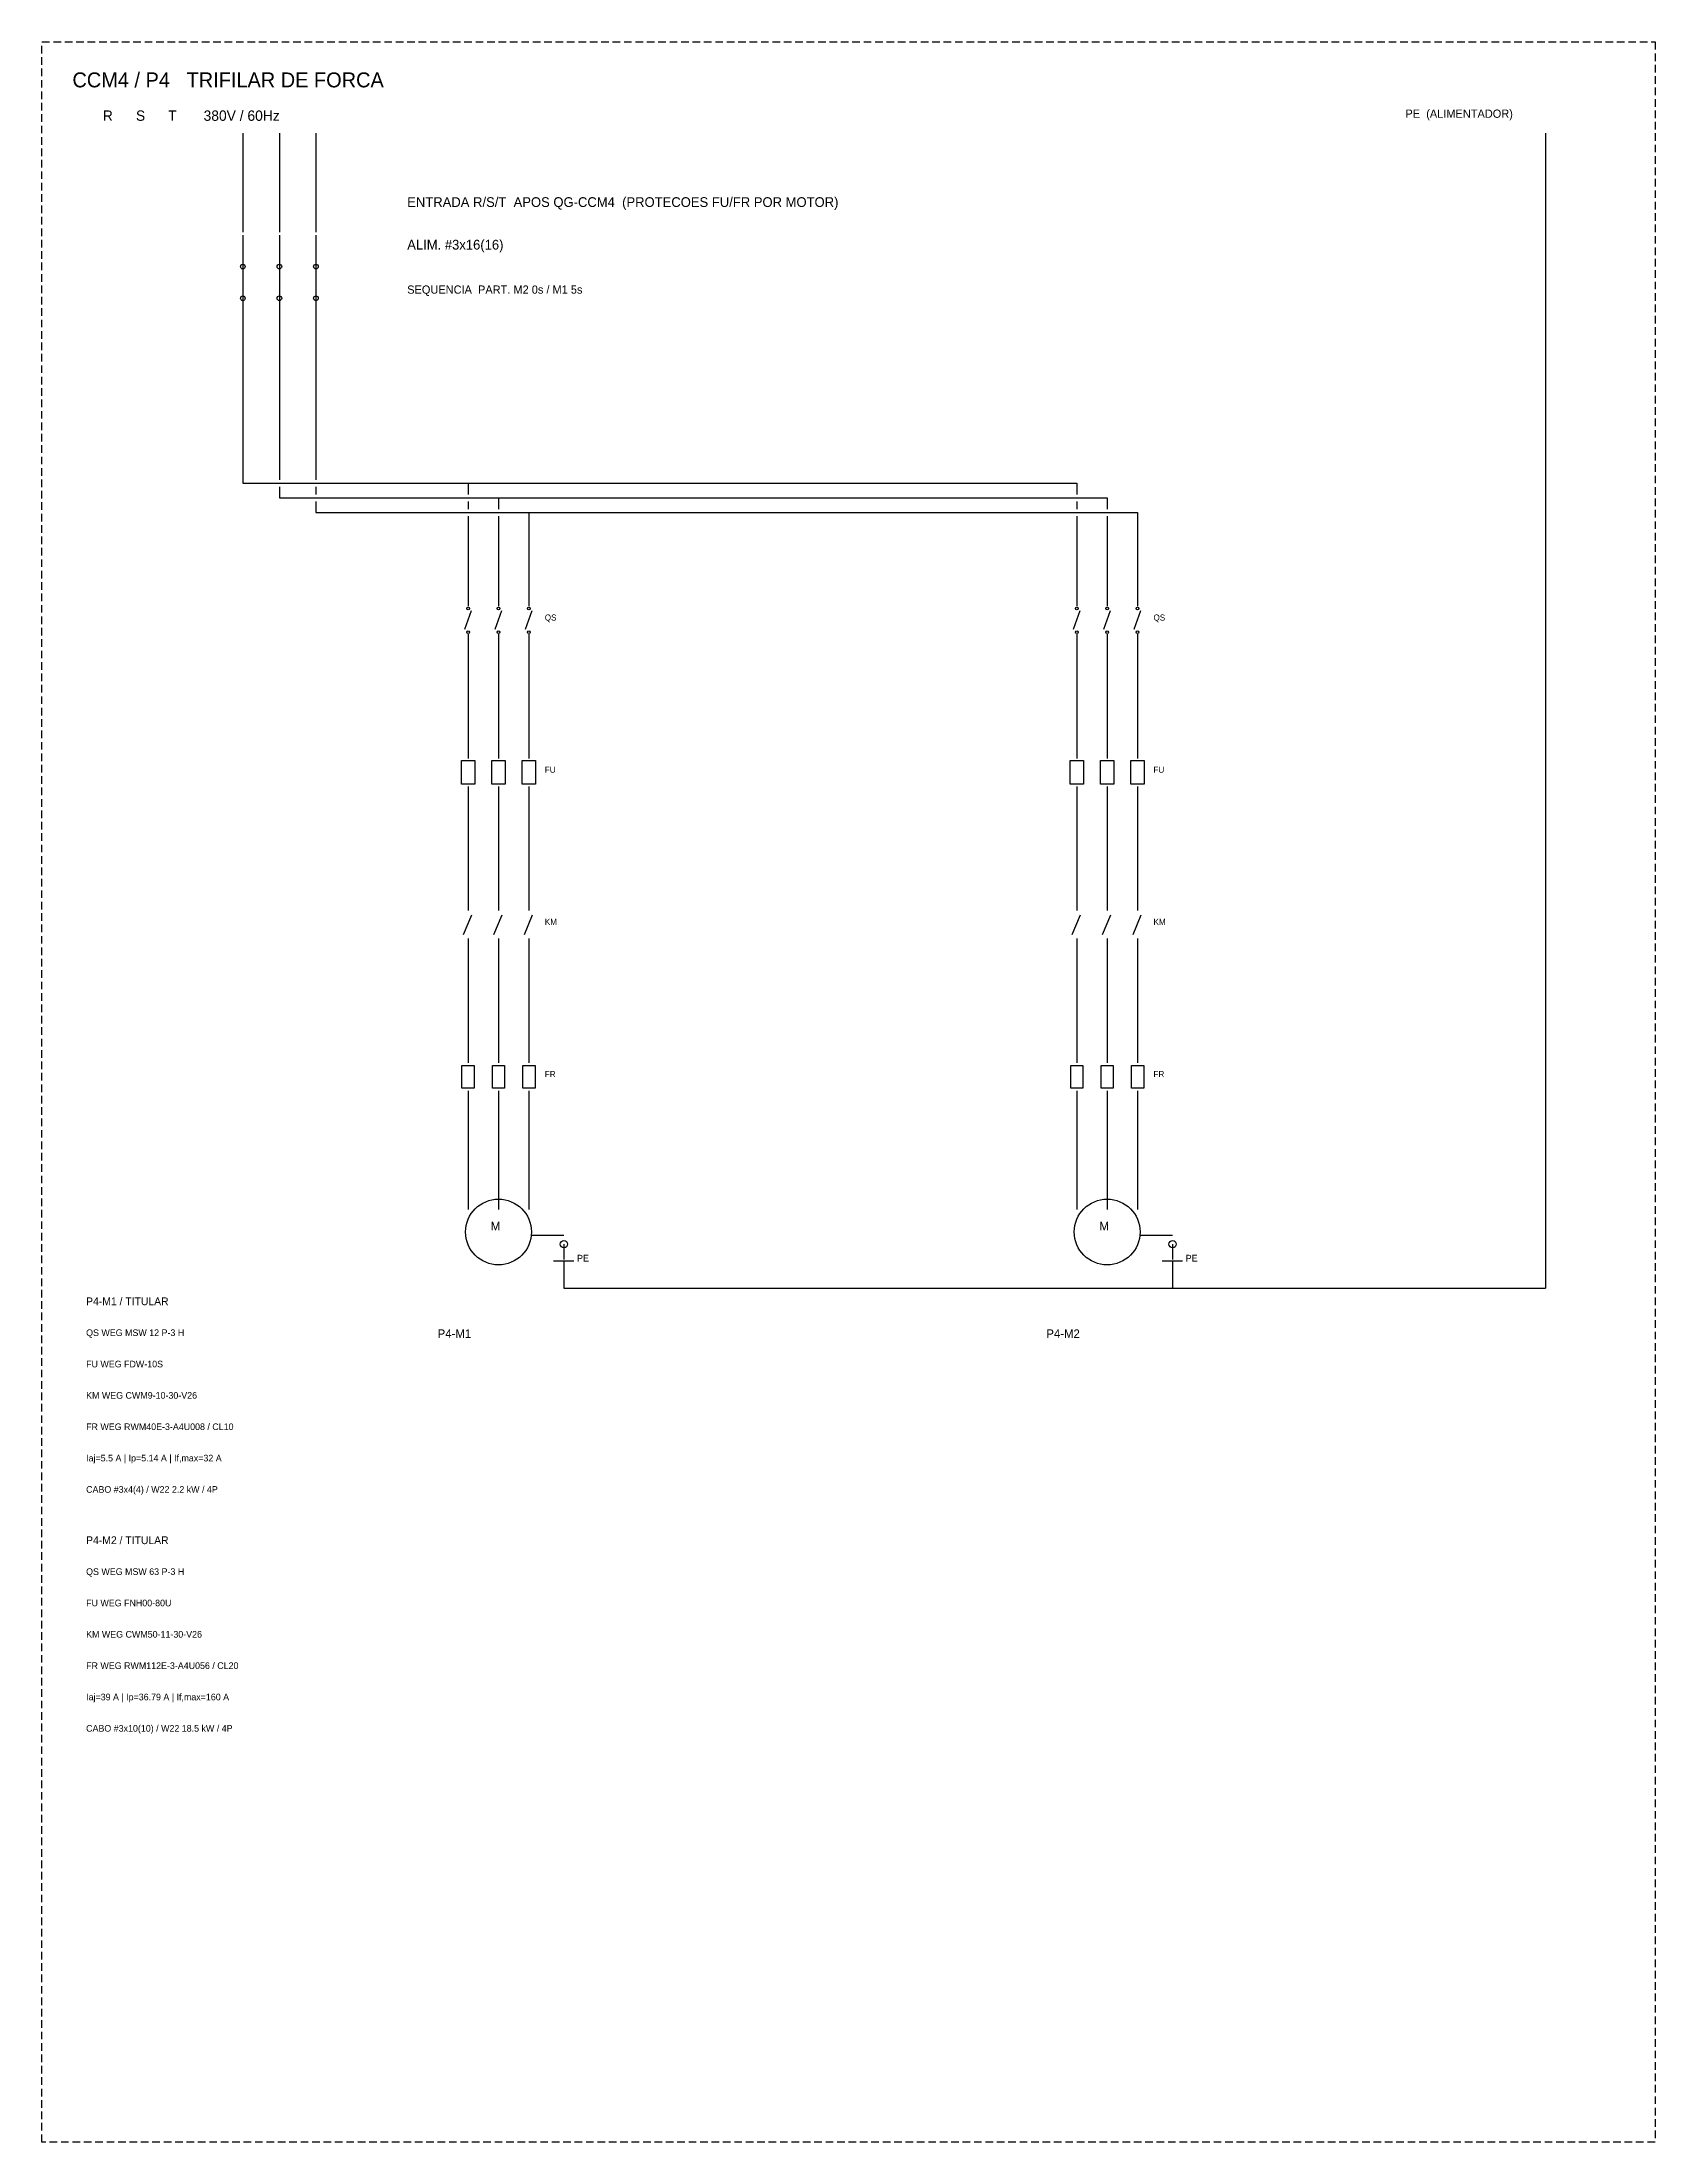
# Model space of a CAD drawing. Extents: x -646 to 641, y -554 to 322.
# Drawn here: x -154.4 to -101.4, y -253 to -184 of the extents above; entities that cross this region are included whole.
import ezdxf

# ---------------------------------------------------------------- set-up
doc = ezdxf.new("R2010")
doc.units = 0
doc.header["$MEASUREMENT"] = 0
doc.linetypes.add('HIDDEN', pattern=[0.375, 0.25, -0.125])
doc.layers.add('_ELT_UNIFILAR_PROC_TEXTO', color=1, linetype='Continuous')
doc.layers.add('ELET_TRIFILAR_TEXTO', color=4, linetype='Continuous')
doc.layers.add('ELET_TRIFILAR_DESENHO', color=5, linetype='Continuous', plot=False)

msp = doc.modelspace()

# ---------------------------------------------------------------- texts
at = {"layer": '_ELT_UNIFILAR_PROC_TEXTO', "attachment_point": 1}
for s, insert, char_height in [('P4-M1 / TITULAR', (-152.95, -225.25), 0.255), ('P4-M1', (-141.4, -226.3), 0.28), ('P4-M2', (-121.4, -226.3), 0.28), ('P4-M2 / TITULAR', (-152.95, -233.1), 0.255)]:
    msp.add_mtext(s, dxfattribs=dict(at, insert=insert, char_height=char_height))
at = {"layer": 'ELET_TRIFILAR_TEXTO', "attachment_point": 1}
for s, insert, char_height in [('CCM4 / P4   TRIFILAR DE FORCA', (-153.4, -185), 0.49), ('R      S      T       380V / 60Hz', (-152.4, -186.25), 0.34), ('PE  (ALIMENTADOR)', (-109.6, -186.22), 0.27), ('ENTRADA R/S/T  APOS QG-CCM4  (PROTECOES FU/FR POR MOTOR)', (-142.4, -189.1), 0.32), ('ALIM. #3x16(16)', (-142.4, -190.5), 0.32), ('SEQUENCIA  PART. M2 0s / M1 5s', (-142.4, -192), 0.27), ('QS', (-137.88, -202.81), 0.2), ('QS', (-117.88, -202.81), 0.2), ('FU', (-137.88, -207.81), 0.2), ('FU', (-117.88, -207.81), 0.2), ('KM', (-137.88, -212.81), 0.2), ('KM', (-117.88, -212.81), 0.2), ('FR', (-137.88, -217.81), 0.2), ('FR', (-117.88, -217.81), 0.2), ('M', (-139.66, -222.76), 0.29), ('M', (-119.66, -222.76), 0.29), ('PE', (-136.82, -223.85), 0.22), ('PE', (-116.82, -223.85), 0.22), ('QS WEG MSW 12 P-3 H', (-152.95, -226.3), 0.218), ('FU WEG FDW-10S', (-152.95, -227.33), 0.218), ('KM WEG CWM9-10-30-V26', (-152.95, -228.36), 0.218), ('FR WEG RWM40E-3-A4U008 / CL10', (-152.95, -229.39), 0.218), ('Iaj=5.5 A | Ip=5.14 A | If,max=32 A', (-152.95, -230.42), 0.218), ('CABO #3x4(4) / W22 2.2 kW / 4P', (-152.95, -231.45), 0.218), ('QS WEG MSW 63 P-3 H', (-152.95, -234.15), 0.218), ('FU WEG FNH00-80U', (-152.95, -235.18), 0.218), ('KM WEG CWM50-11-30-V26', (-152.95, -236.21), 0.218), ('FR WEG RWM112E-3-A4U056 / CL20', (-152.95, -237.24), 0.218), ('Iaj=39 A | Ip=36.79 A | If,max=160 A', (-152.95, -238.27), 0.218), ('CABO #3x10(10) / W22 18.5 kW / 4P', (-152.95, -239.3), 0.218)]:
    msp.add_mtext(s, dxfattribs=dict(at, insert=insert, char_height=char_height))

# ---------------------------------------------------------------- linework, layer by layer
at = {"layer": 'ELET_TRIFILAR_DESENHO'}
for p, q in [((-147.8, -187), (-147.8, -190.25)), ((-146.6, -187), (-146.6, -190.25)), ((-145.4, -187), (-145.4, -190.25)), ((-105, -187), (-105, -224.95)), ((-147.8, -190.35), (-147.8, -191.29)), ((-146.6, -190.35), (-146.6, -191.29)), ((-145.4, -190.35), (-145.4, -191.29)), ((-147.8, -191.29), (-147.8, -192.51)), ((-146.6, -191.29), (-146.6, -192.51)), ((-145.4, -191.29), (-145.4, -192.51)), ((-147.8, -192.51), (-147.8, -193.45)), ((-146.6, -192.51), (-146.6, -193.45)), ((-145.4, -192.51), (-145.4, -193.45)), ((-147.8, -193.45), (-147.8, -198.5)), ((-146.6, -193.45), (-146.6, -198.385)), ((-145.4, -193.45), (-145.4, -198.385)), ((-147.8, -198.5), (-120.4, -198.5)), ((-146.6, -198.615), (-146.6, -198.98)), ((-145.4, -198.615), (-145.4, -198.865)), ((-140.4, -198.5), (-140.4, -198.865)), ((-120.4, -198.5), (-120.4, -198.865)), ((-146.6, -198.98), (-119.4, -198.98)), ((-145.4, -199.095), (-145.4, -199.46)), ((-140.4, -199.095), (-140.4, -199.345)), ((-139.4, -198.98), (-139.4, -199.345)), ((-120.4, -199.095), (-120.4, -199.345)), ((-119.4, -198.98), (-119.4, -199.345)), ((-145.4, -199.46), (-118.4, -199.46)), ((-140.4, -199.575), (-140.4, -200.4)), ((-139.4, -199.575), (-139.4, -200.4)), ((-138.4, -199.46), (-138.4, -200.4)), ((-120.4, -199.575), (-120.4, -200.4)), ((-119.4, -199.575), (-119.4, -200.4)), ((-118.4, -199.46), (-118.4, -200.4)), ((-140.4, -200.4), (-140.4, -201.68)), ((-139.4, -200.4), (-139.4, -201.68)), ((-138.4, -200.4), (-138.4, -201.68)), ((-120.4, -200.4), (-120.4, -201.68)), ((-119.4, -200.4), (-119.4, -201.68)), ((-118.4, -200.4), (-118.4, -201.68)), ((-140.4, -201.68), (-140.4, -202.54)), ((-139.4, -201.68), (-139.4, -202.54)), ((-138.4, -201.68), (-138.4, -202.54)), ((-120.4, -201.68), (-120.4, -202.54)), ((-119.4, -201.68), (-119.4, -202.54)), ((-118.4, -201.68), (-118.4, -202.54)), ((-140.51, -203.29), (-140.29, -202.68)), ((-139.51, -203.29), (-139.29, -202.68)), ((-138.51, -203.29), (-138.29, -202.68)), ((-120.51, -203.29), (-120.29, -202.68)), ((-119.51, -203.29), (-119.29, -202.68)), ((-118.51, -203.29), (-118.29, -202.68)), ((-140.4, -203.46), (-140.4, -204.32)), ((-139.4, -203.46), (-139.4, -204.32)), ((-138.4, -203.46), (-138.4, -204.32)), ((-120.4, -203.46), (-120.4, -204.32)), ((-119.4, -203.46), (-119.4, -204.32)), ((-118.4, -203.46), (-118.4, -204.32)), ((-140.4, -204.32), (-140.4, -206.68)), ((-139.4, -204.32), (-139.4, -206.68)), ((-138.4, -204.32), (-138.4, -206.68)), ((-120.4, -204.32), (-120.4, -206.68)), ((-119.4, -204.32), (-119.4, -206.68)), ((-118.4, -204.32), (-118.4, -206.68)), ((-140.4, -206.68), (-140.4, -207.54)), ((-139.4, -206.68), (-139.4, -207.54)), ((-138.4, -206.68), (-138.4, -207.54)), ((-120.4, -206.68), (-120.4, -207.54)), ((-119.4, -206.68), (-119.4, -207.54)), ((-118.4, -206.68), (-118.4, -207.54)), ((-140.4, -208.46), (-140.4, -209.32)), ((-139.4, -208.46), (-139.4, -209.32)), ((-138.4, -208.46), (-138.4, -209.32)), ((-120.4, -208.46), (-120.4, -209.32)), ((-119.4, -208.46), (-119.4, -209.32)), ((-118.4, -208.46), (-118.4, -209.32)), ((-140.4, -209.32), (-140.4, -211.68)), ((-139.4, -209.32), (-139.4, -211.68)), ((-138.4, -209.32), (-138.4, -211.68)), ((-120.4, -209.32), (-120.4, -211.68)), ((-119.4, -209.32), (-119.4, -211.68)), ((-118.4, -209.32), (-118.4, -211.68)), ((-140.4, -211.68), (-140.4, -212.54)), ((-139.4, -211.68), (-139.4, -212.54)), ((-138.4, -211.68), (-138.4, -212.54)), ((-120.4, -211.68), (-120.4, -212.54)), ((-119.4, -211.68), (-119.4, -212.54)), ((-118.4, -211.68), (-118.4, -212.54)), ((-140.55, -213.33), (-140.28, -212.68)), ((-139.55, -213.33), (-139.28, -212.68)), ((-138.55, -213.33), (-138.28, -212.68)), ((-120.55, -213.33), (-120.28, -212.68)), ((-119.55, -213.33), (-119.28, -212.68)), ((-118.55, -213.33), (-118.28, -212.68)), ((-140.4, -213.46), (-140.4, -214.32)), ((-139.4, -213.46), (-139.4, -214.32)), ((-138.4, -213.46), (-138.4, -214.32)), ((-120.4, -213.46), (-120.4, -214.32)), ((-119.4, -213.46), (-119.4, -214.32)), ((-118.4, -213.46), (-118.4, -214.32)), ((-140.4, -214.32), (-140.4, -216.68)), ((-139.4, -214.32), (-139.4, -216.68)), ((-138.4, -214.32), (-138.4, -216.68)), ((-120.4, -214.32), (-120.4, -216.68)), ((-119.4, -214.32), (-119.4, -216.68)), ((-118.4, -214.32), (-118.4, -216.68)), ((-140.4, -216.68), (-140.4, -217.54)), ((-139.4, -216.68), (-139.4, -217.54)), ((-138.4, -216.68), (-138.4, -217.54)), ((-120.4, -216.68), (-120.4, -217.54)), ((-119.4, -216.68), (-119.4, -217.54)), ((-118.4, -216.68), (-118.4, -217.54)), ((-140.4, -218.46), (-140.4, -219.32)), ((-139.4, -218.46), (-139.4, -219.32)), ((-138.4, -218.46), (-138.4, -219.32)), ((-120.4, -218.46), (-120.4, -219.32)), ((-119.4, -218.46), (-119.4, -219.32)), ((-118.4, -218.46), (-118.4, -219.32)), ((-140.4, -219.32), (-140.4, -221)), ((-139.4, -219.32), (-139.4, -221)), ((-138.4, -219.32), (-138.4, -221)), ((-120.4, -219.32), (-120.4, -221)), ((-119.4, -219.32), (-119.4, -221)), ((-118.4, -219.32), (-118.4, -221)), ((-140.4, -221), (-140.4, -222.36)), ((-139.4, -221), (-139.4, -222.36)), ((-138.4, -221), (-138.4, -222.36)), ((-120.4, -221), (-120.4, -222.36)), ((-119.4, -221), (-119.4, -222.36)), ((-118.4, -221), (-118.4, -222.36)), ((-138.32, -223.2), (-137.25, -223.2)), ((-137.25, -223.5), (-137.25, -224)), ((-118.32, -223.2), (-117.25, -223.2)), ((-117.25, -223.5), (-117.25, -224)), ((-137.59, -224.05), (-136.92, -224.05)), ((-137.25, -224.05), (-137.25, -224.95)), ((-117.59, -224.05), (-116.92, -224.05)), ((-117.25, -224.05), (-117.25, -224.95)), ((-137.25, -224.95), (-105, -224.95))]:
    msp.add_line(p, q, dxfattribs=at)
at = {"layer": 'ELET_TRIFILAR_DESENHO', "linetype": 'HIDDEN'}
msp.add_lwpolyline([(-154.4, -184), (-101.4, -184), (-101.4, -253), (-154.4, -253)], close=True, dxfattribs=at)
at = {"layer": 'ELET_TRIFILAR_DESENHO'}
for points in [[(-140.62, -207.61), (-140.18, -207.61), (-140.18, -208.39), (-140.62, -208.39)], [(-139.62, -207.61), (-139.18, -207.61), (-139.18, -208.39), (-139.62, -208.39)], [(-138.62, -207.61), (-138.18, -207.61), (-138.18, -208.39), (-138.62, -208.39)], [(-120.62, -207.61), (-120.18, -207.61), (-120.18, -208.39), (-120.62, -208.39)], [(-119.62, -207.61), (-119.18, -207.61), (-119.18, -208.39), (-119.62, -208.39)], [(-118.62, -207.61), (-118.18, -207.61), (-118.18, -208.39), (-118.62, -208.39)], [(-140.6, -217.63), (-140.2, -217.63), (-140.2, -218.37), (-140.6, -218.37)], [(-139.6, -217.63), (-139.2, -217.63), (-139.2, -218.37), (-139.6, -218.37)], [(-138.6, -217.63), (-138.2, -217.63), (-138.2, -218.37), (-138.6, -218.37)], [(-120.6, -217.63), (-120.2, -217.63), (-120.2, -218.37), (-120.6, -218.37)], [(-119.6, -217.63), (-119.2, -217.63), (-119.2, -218.37), (-119.6, -218.37)], [(-118.6, -217.63), (-118.2, -217.63), (-118.2, -218.37), (-118.6, -218.37)]]:
    msp.add_lwpolyline(points, close=True, dxfattribs=at)
for centre, radius in [((-147.8, -191.38), 0.075), ((-146.6, -191.38), 0.075), ((-145.4, -191.38), 0.075), ((-147.8, -192.42), 0.075), ((-146.6, -192.42), 0.075), ((-145.4, -192.42), 0.075), ((-140.4, -202.61), 0.045), ((-139.4, -202.61), 0.045), ((-138.4, -202.61), 0.045), ((-120.4, -202.61), 0.045), ((-119.4, -202.61), 0.045), ((-118.4, -202.61), 0.045), ((-140.4, -203.39), 0.045), ((-139.4, -203.39), 0.045), ((-138.4, -203.39), 0.045), ((-120.4, -203.39), 0.045), ((-119.4, -203.39), 0.045), ((-118.4, -203.39), 0.045), ((-139.4, -223.1), 1.08), ((-119.4, -223.1), 1.08), ((-137.25, -223.5), 0.12), ((-117.25, -223.5), 0.12)]:
    msp.add_circle(centre, radius, dxfattribs=at)

msp.set_redraw_order([(e.dxf.handle, doc.entitydb.next_handle()) for e in msp.query("TEXT MTEXT ATTDEF DIMENSION ARC_DIMENSION")])  # texts and dimensions are drawn at this point

doc.saveas('drawing.dxf')
